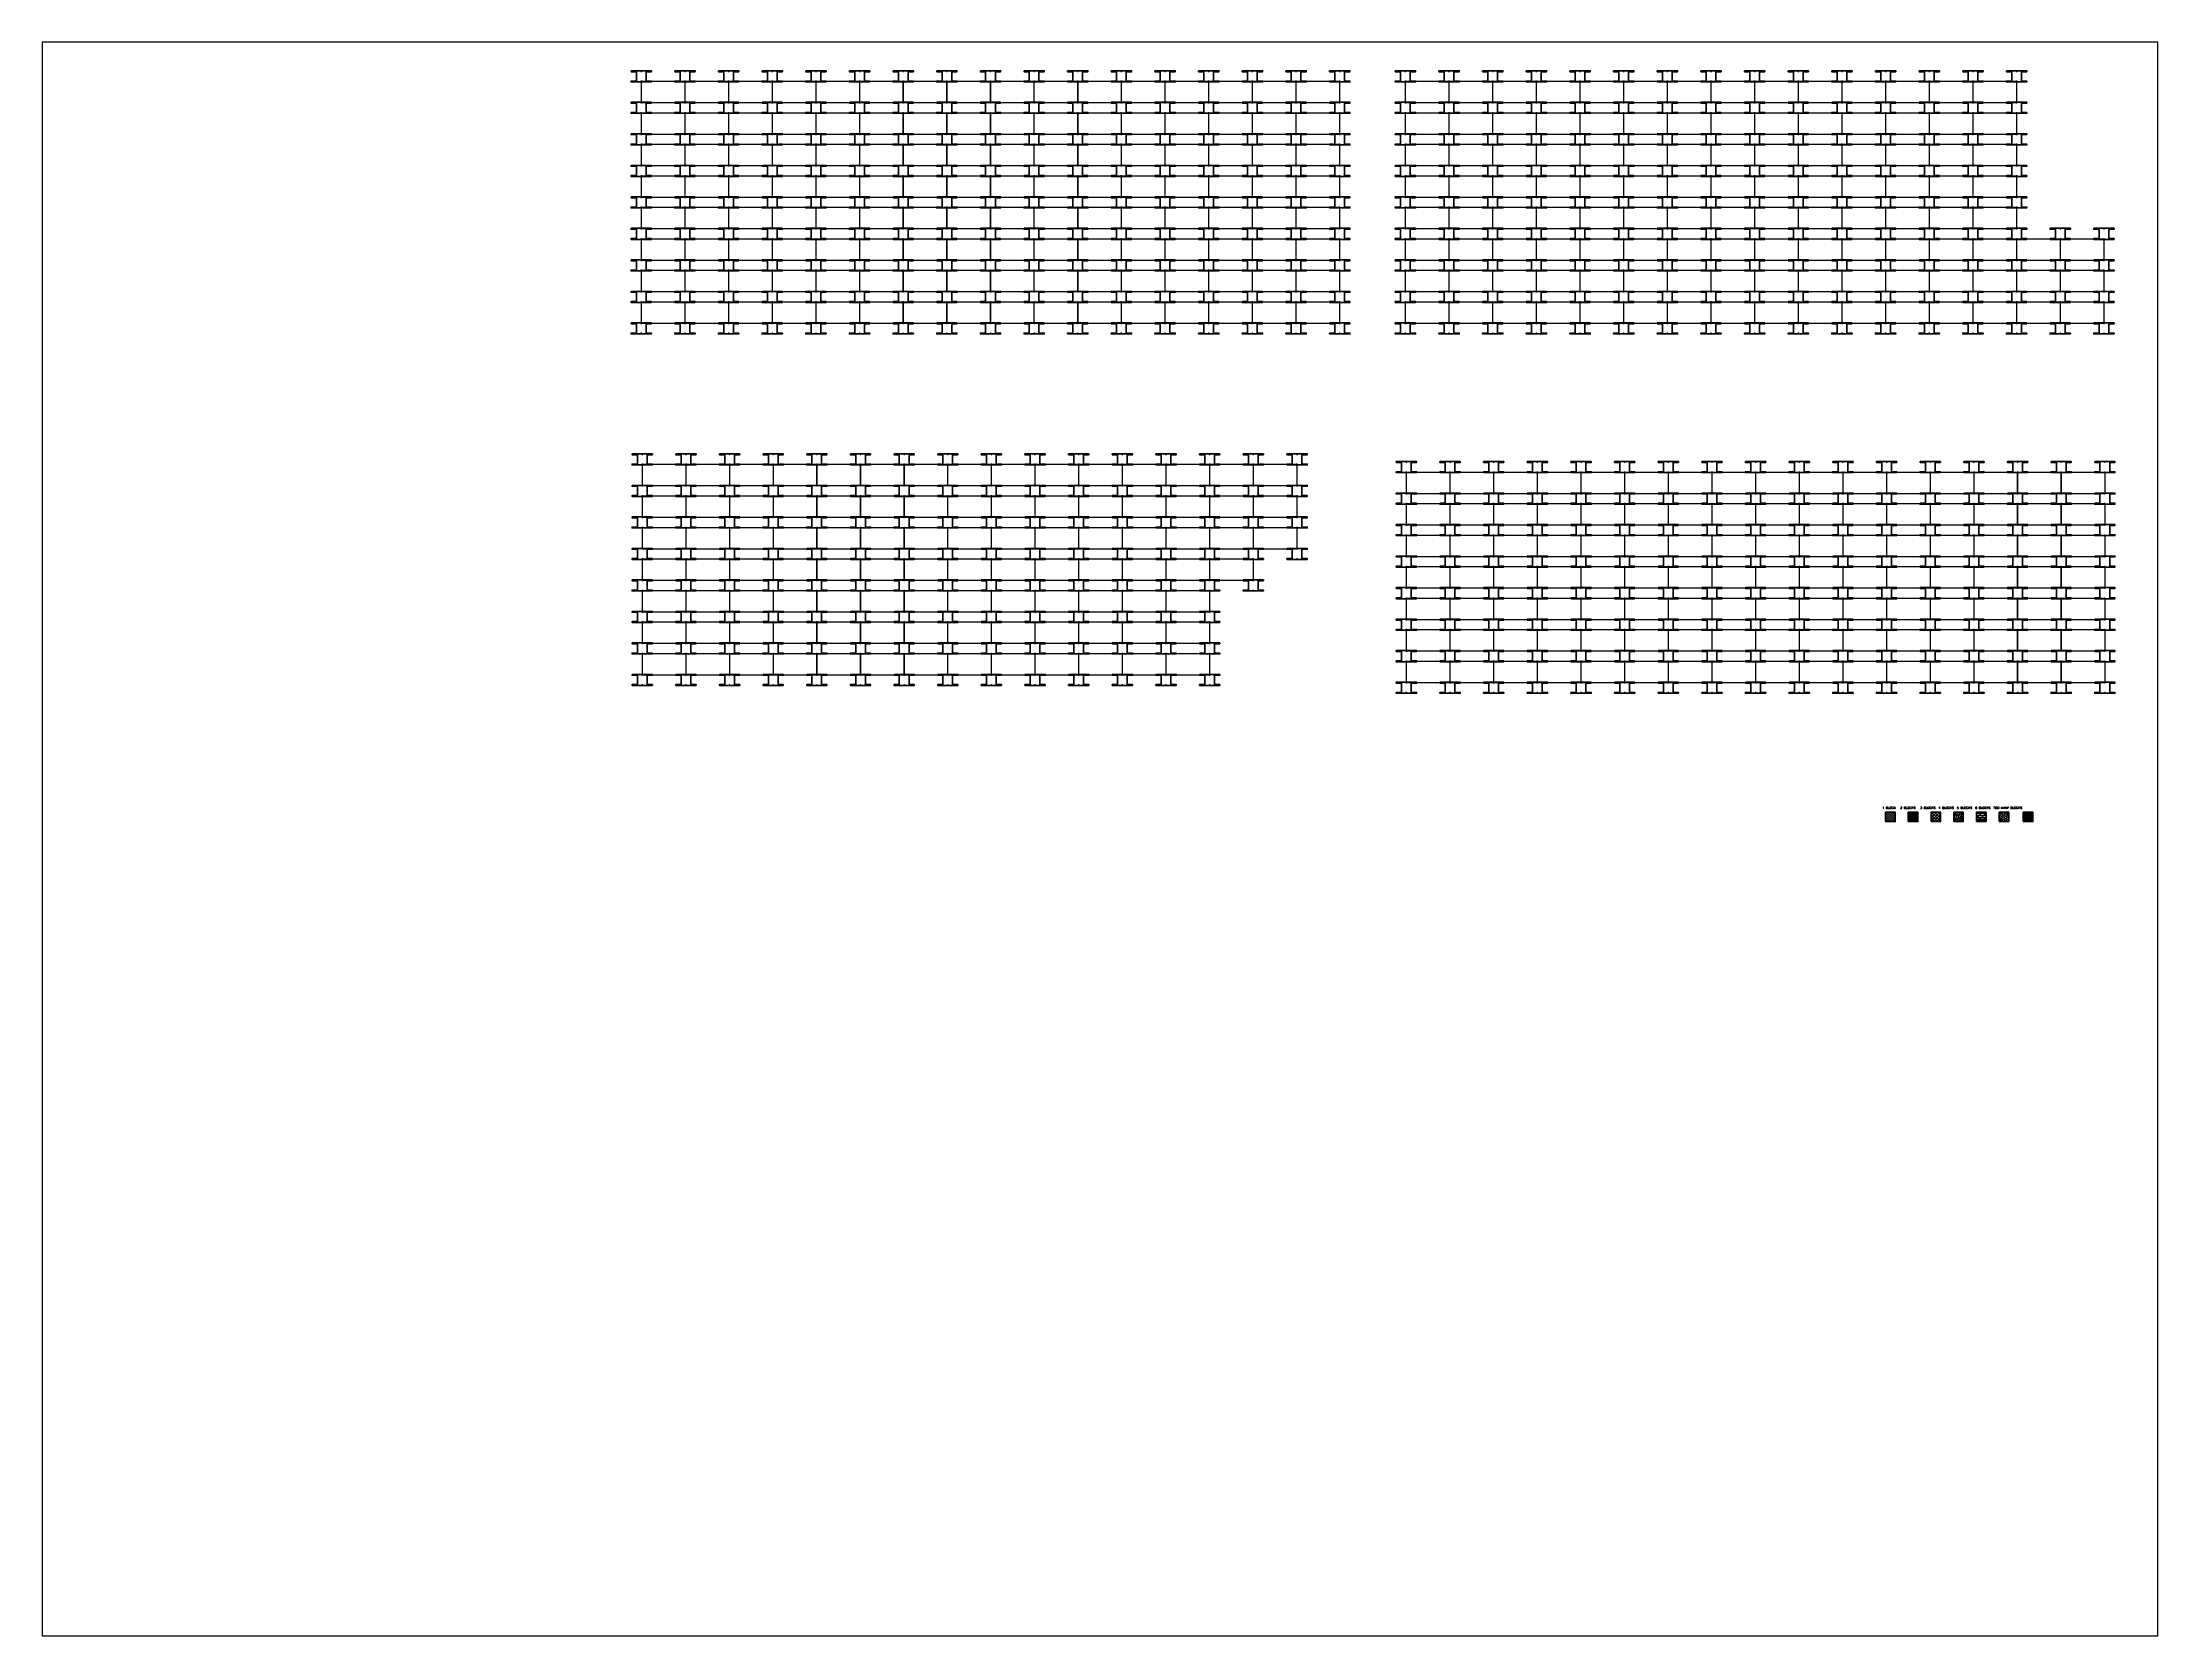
# Model space of a CAD drawing. Header units: inches. Extents: x 6468 to 10224, y 1832 to 4662.
import ezdxf

# ---------------------------------------------------------------- set-up
doc = ezdxf.new("R2010")
doc.units = ezdxf.units.IN
doc.header["$LTSCALE"] = 50
doc.header["$MEASUREMENT"] = 0
for name, color, linetype, lineweight in [('E-PANELS', 140, 'Continuous', 30), ('E2-ECOFEET', 254, 'Continuous', 35), ('E3-ECOFEET', 254, 'Continuous', 35), ('HATCH 1', 5, 'Continuous', 35), ('HATCH 2', 140, 'Continuous', 35), ('HATCH 3', 30, 'Continuous', 35), ('HATCH 4', 200, 'Continuous', 35), ('HATCH 5', 2, 'Continuous', 35), ('HATCH 6', 100, 'Continuous', 35), ('HATCH 7', 20, 'Continuous', 35)]:
    doc.layers.add(name, color=color, linetype=linetype, lineweight=lineweight)
doc.layers.add('EF3 TEXT', color=7, linetype='Continuous', plot=False)
doc.layers.add('IFI PERIMETER', color=221, linetype='FENCE', plot=False)
doc.layers.get('E2-ECOFEET').off()
doc.styles.add('mytext', font='romans.shx')
doc.styles.get("Standard").update_dxf_attribs({"font": 'arial.ttf'})
doc.linetypes.add('FENCE', pattern='A,0.5,-0.1,["X",Standard,S=0.1,R=0,X=-0.035,Y=-0.05],-0.1', length=0.7)

# ---------------------------------------------------------------- blocks, each defined once
blk = doc.blocks.new('EF3_HATCH_7')
at = {"layer": 'HATCH 7'}
h = blk.add_hatch(color=256, dxfattribs=at)
h.dxf.hatch_style = 1
h.paths.add_polyline_path([(-8.5, -8.25), (8.5, -8.25), (8.5, 8.25), (-8.5, 8.25)])
blk.add_lwpolyline([(-8.5, -8.25), (8.5, -8.25), (8.5, 8.25), (-8.5, 8.25)], close=True, dxfattribs=at)
blk = doc.blocks.new('EF3_HATCH_6')
at = {"layer": 'HATCH 6'}
h = blk.add_hatch(dxfattribs=at)
h.set_pattern_fill('AR-HBONE', color=256, scale=0.7)
h.set_pattern_definition([(45, (-119.168, -90.9187), (3e-16, 3.9598), [8.4, -2.8]), (135, (-117.188, -88.9388), (3e-16, 3.9598), [8.4, -2.8])])
h.paths.add_polyline_path([(-8.5, -8.25), (8.5, -8.25), (8.5, 8.25), (-8.5, 8.25)])
blk.add_lwpolyline([(-8.5, -8.25), (8.5, -8.25), (8.5, 8.25), (-8.5, 8.25)], close=True, dxfattribs=at)
blk = doc.blocks.new('EF3_HATCH_5')
at = {"layer": 'HATCH 5'}
h = blk.add_hatch(dxfattribs=at)
h.set_pattern_fill('AR-B816', color=256, scale=0.5)
h.set_pattern_definition([(0, (-119.168, -90.9187), (0, 4), []), (90, (-119.168, -90.9187), (-4, 4), [4, -4])])
h.paths.add_polyline_path([(-8.5, -8.25), (8.5, -8.25), (8.5, 8.25), (-8.5, 8.25)])
blk.add_lwpolyline([(-8.5, -8.25), (8.5, -8.25), (8.5, 8.25), (-8.5, 8.25)], close=True, dxfattribs=at)
blk = doc.blocks.new('*U11')
at = {"layer": 'HATCH 4'}
h = blk.add_hatch(dxfattribs=at)
h.set_pattern_fill('ANSI38', color=256, scale=30, angle=30)
h.set_pattern_definition([(75, (-119.168, -90.9187), (-3.62222, 0.97057), []), (165, (-119.168, -90.9187), (-8.215015, -1.68108), [9.375, -5.625])])
h.paths.add_polyline_path([(-8.5, -8.25), (8.5, -8.25), (8.5, 8.25), (-8.5, 8.25)])
blk.add_lwpolyline([(-8.5, -8.25), (8.5, -8.25), (8.5, 8.25), (-8.5, 8.25)], close=True, dxfattribs=at)
blk = doc.blocks.new('EF3_HATCH_3')
at = {"layer": 'HATCH 3'}
h = blk.add_hatch(dxfattribs=at)
h.set_pattern_fill('ANSI37', color=256, scale=30)
h.set_pattern_definition([(45, (-119.168, -90.9187), (-2.65165, 2.65165), []), (135, (-119.168, -90.9187), (-2.65165, -2.65165), [])])
h.paths.add_polyline_path([(-8.5, -8.25), (8.5, -8.25), (8.5, 8.25), (-8.5, 8.25)])
blk.add_lwpolyline([(-8.5, -8.25), (8.5, -8.25), (8.5, 8.25), (-8.5, 8.25)], close=True, dxfattribs=at)
blk = doc.blocks.new('*U10')
at = {"layer": 'HATCH 2'}
h = blk.add_hatch(dxfattribs=at)
h.set_pattern_fill('ANSI36', color=256, scale=15, angle=90)
h.set_pattern_definition([(135, (-119.168, -90.9187), (-3.64602, 0.994369), [4.6875, -0.9375, 0, -0.9375])])
h.paths.add_polyline_path([(-8.5, -8.25), (8.5, -8.25), (8.5, 8.25), (-8.5, 8.25)])
blk.add_lwpolyline([(-8.5, -8.25), (8.5, -8.25), (8.5, 8.25), (-8.5, 8.25)], close=True, dxfattribs=at)
blk = doc.blocks.new('*U9')
at = {"layer": 'HATCH 1'}
h = blk.add_hatch(dxfattribs=at)
h.set_pattern_fill('ANSI31', color=256, scale=20)
h.set_pattern_definition([(45, (-119.168, -90.9187), (-1.767767, 1.767767), [])])
h.paths.add_polyline_path([(-8.5, -8.25), (8.5, -8.25), (8.5, 8.25), (-8.5, 8.25)])
blk.add_lwpolyline([(-8.5, -8.25), (8.5, -8.25), (8.5, 8.25), (-8.5, 8.25)], close=True, dxfattribs=at)
blk = doc.blocks.new('ET 335W 10DEG')
at = {"layer": 'E-PANELS'}
blk.add_lwpolyline([(0, 0), (77.01, 0), (77.01, -38.48), (0, -38.48)], close=True, dxfattribs=at)
blk = doc.blocks.new('EF3')
at = {"layer": 'E3-ECOFEET', "color": 5}
for points in [[(0, 0), (0, -1.5), (9.4, -1.5), (9.4, -18.1), (0, -18.1), (0, -19.6), (36, -19.6), (36, -18.1), (26.6, -18.1), (26.6, -1.5), (36, -1.5), (36, 0), (0, 0)], [(8.8, -8.1), (8.9, -8.1)]]:
    blk.add_lwpolyline(points, dxfattribs=at)
at = {"layer": 'E3-ECOFEET'}
for points in [[(17.2, -1), (17.8, -1), (17.8, -0.5)], [(17.2, -18.5), (17.8, -18.5), (17.8, -19)], [(18.2, -0.5), (18.2, -1), (18.8, -1)], [(18.2, -19), (18.2, -18.5), (18.8, -18.5)]]:
    blk.add_lwpolyline(points, dxfattribs=at)

msp = doc.modelspace()

# ---------------------------------------------------------------- linework, layer by layer
at = {"layer": 'IFI PERIMETER'}
msp.add_lwpolyline([(10223.8, 4662.5), (6467.6, 4662.5), (6467.6, 1831.9), (10223.8, 1831.9)], close=True, dxfattribs=at)

# ---------------------------------------------------------------- block references
at = {"layer": 'E2-ECOFEET'}
for name, p in [('EF3', (7513.2, 4611.8)), ('ET 335W 10DEG', (7531.5, 4593.3)), ('EF3', (7590.7, 4611.8)), ('ET 335W 10DEG', (7609, 4593.3)), ('EF3', (7668.2, 4611.8)), ('ET 335W 10DEG', (7686.5, 4593.3)), ('EF3', (7745.7, 4611.8)), ('ET 335W 10DEG', (7764, 4593.3)), ('EF3', (7823.3, 4611.8)), ('ET 335W 10DEG', (7841.5, 4593.3)), ('EF3', (7900.8, 4611.8)), ('ET 335W 10DEG', (7919, 4593.3)), ('EF3', (7978.3, 4611.8)), ('ET 335W 10DEG', (7996.5, 4593.3)), ('EF3', (8055.8, 4611.8)), ('ET 335W 10DEG', (8074, 4593.3)), ('EF3', (8133.3, 4611.8)), ('ET 335W 10DEG', (8151.5, 4593.3)), ('EF3', (8210.8, 4611.8)), ('ET 335W 10DEG', (8229.1, 4593.3)), ('EF3', (8288.3, 4611.8)), ('ET 335W 10DEG', (8306.6, 4593.3)), ('EF3', (8365.8, 4611.8)), ('ET 335W 10DEG', (8384.1, 4593.3)), ('EF3', (8443.3, 4611.8)), ('ET 335W 10DEG', (8461.6, 4593.3)), ('EF3', (8520.8, 4611.8)), ('ET 335W 10DEG', (8539.1, 4593.3)), ('EF3', (8598.4, 4611.8)), ('ET 335W 10DEG', (8616.6, 4593.3)), ('EF3', (8675.9, 4611.8)), ('ET 335W 10DEG', (8694.1, 4593.3)), ('EF3', (8753.4, 4611.8)), ('EF3', (8870.1, 4611.8)), ('ET 335W 10DEG', (8888.4, 4593.3)), ('EF3', (8947.6, 4611.8)), ('ET 335W 10DEG', (8965.9, 4593.3)), ('EF3', (9025.2, 4611.8)), ('ET 335W 10DEG', (9043.4, 4593.3)), ('EF3', (9102.7, 4611.8)), ('ET 335W 10DEG', (9120.9, 4593.3)), ('EF3', (9180.2, 4611.8)), ('ET 335W 10DEG', (9198.4, 4593.3)), ('EF3', (9257.7, 4611.8)), ('ET 335W 10DEG', (9275.9, 4593.3)), ('EF3', (9335.2, 4611.8)), ('ET 335W 10DEG', (9353.4, 4593.3)), ('EF3', (9412.7, 4611.8)), ('ET 335W 10DEG', (9431, 4593.3)), ('EF3', (9490.2, 4611.8)), ('ET 335W 10DEG', (9508.5, 4593.3)), ('EF3', (9567.7, 4611.8)), ('ET 335W 10DEG', (9586, 4593.3)), ('EF3', (9645.2, 4611.8)), ('ET 335W 10DEG', (9663.5, 4593.3)), ('EF3', (9722.7, 4611.8)), ('ET 335W 10DEG', (9741, 4593.3)), ('EF3', (9800.3, 4611.8)), ('ET 335W 10DEG', (9818.5, 4593.3)), ('EF3', (9877.8, 4611.8)), ('ET 335W 10DEG', (9896, 4593.3)), ('EF3', (9955.3, 4611.8)), ('EF3', (7513.2, 4555.9)), ('EF3', (7590.7, 4555.9)), ('EF3', (7668.2, 4555.9)), ('EF3', (7745.7, 4555.9)), ('EF3', (7823.3, 4555.9)), ('EF3', (7900.8, 4555.9)), ('EF3', (7978.3, 4555.9)), ('EF3', (8055.8, 4555.9)), ('EF3', (8133.3, 4555.9)), ('EF3', (8210.8, 4555.9)), ('EF3', (8288.3, 4555.9)), ('EF3', (8365.8, 4555.9)), ('EF3', (8443.3, 4555.9)), ('EF3', (8520.8, 4555.9)), ('EF3', (8598.4, 4555.9)), ('EF3', (8675.9, 4555.9)), ('EF3', (8753.4, 4555.9)), ('EF3', (8870.1, 4555.9)), ('EF3', (8947.6, 4555.9)), ('EF3', (9025.2, 4555.9)), ('EF3', (9102.7, 4555.9)), ('EF3', (9180.2, 4555.9)), ('EF3', (9257.7, 4555.9)), ('EF3', (9335.2, 4555.9)), ('EF3', (9412.7, 4555.9)), ('EF3', (9490.2, 4555.9)), ('EF3', (9567.7, 4555.9)), ('EF3', (9645.2, 4555.9)), ('EF3', (9722.7, 4555.9)), ('EF3', (9800.3, 4555.9)), ('EF3', (9877.8, 4555.9)), ('EF3', (9955.3, 4555.9)), ('ET 335W 10DEG', (7531.5, 4537.3)), ('ET 335W 10DEG', (7609, 4537.3)), ('ET 335W 10DEG', (7686.5, 4537.3)), ('ET 335W 10DEG', (7764, 4537.3)), ('ET 335W 10DEG', (7841.5, 4537.3)), ('ET 335W 10DEG', (7919, 4537.3)), ('ET 335W 10DEG', (7996.5, 4537.3)), ('ET 335W 10DEG', (8074, 4537.3)), ('ET 335W 10DEG', (8151.5, 4537.3)), ('ET 335W 10DEG', (8229.1, 4537.3)), ('ET 335W 10DEG', (8306.6, 4537.3)), ('ET 335W 10DEG', (8384.1, 4537.3)), ('ET 335W 10DEG', (8461.6, 4537.3)), ('ET 335W 10DEG', (8539.1, 4537.3)), ('ET 335W 10DEG', (8616.6, 4537.3)), ('ET 335W 10DEG', (8694.1, 4537.3)), ('ET 335W 10DEG', (8888.4, 4537.3)), ('ET 335W 10DEG', (8965.9, 4537.3)), ('ET 335W 10DEG', (9043.4, 4537.3)), ('ET 335W 10DEG', (9120.9, 4537.3)), ('ET 335W 10DEG', (9198.4, 4537.3)), ('ET 335W 10DEG', (9275.9, 4537.3)), ('ET 335W 10DEG', (9353.4, 4537.3)), ('ET 335W 10DEG', (9431, 4537.3)), ('ET 335W 10DEG', (9508.5, 4537.3)), ('ET 335W 10DEG', (9586, 4537.3)), ('ET 335W 10DEG', (9663.5, 4537.3)), ('ET 335W 10DEG', (9741, 4537.3)), ('ET 335W 10DEG', (9818.5, 4537.3)), ('ET 335W 10DEG', (9896, 4537.3)), ('EF3', (7513.2, 4499.9)), ('ET 335W 10DEG', (7531.5, 4481.4)), ('EF3', (7590.7, 4499.9)), ('ET 335W 10DEG', (7609, 4481.4)), ('EF3', (7668.2, 4499.9)), ('ET 335W 10DEG', (7686.5, 4481.4)), ('EF3', (7745.7, 4499.9)), ('ET 335W 10DEG', (7764, 4481.4)), ('EF3', (7823.3, 4499.9)), ('ET 335W 10DEG', (7841.5, 4481.4)), ('EF3', (7900.8, 4499.9)), ('ET 335W 10DEG', (7919, 4481.4)), ('EF3', (7978.3, 4499.9)), ('ET 335W 10DEG', (7996.5, 4481.4)), ('EF3', (8055.8, 4499.9)), ('ET 335W 10DEG', (8074, 4481.4)), ('EF3', (8133.3, 4499.9)), ('ET 335W 10DEG', (8151.5, 4481.4)), ('EF3', (8210.8, 4499.9)), ('ET 335W 10DEG', (8229.1, 4481.4)), ('EF3', (8288.3, 4499.9)), ('ET 335W 10DEG', (8306.6, 4481.4)), ('EF3', (8365.8, 4499.9)), ('ET 335W 10DEG', (8384.1, 4481.4)), ('EF3', (8443.3, 4499.9)), ('ET 335W 10DEG', (8461.6, 4481.4)), ('EF3', (8520.8, 4499.9)), ('ET 335W 10DEG', (8539.1, 4481.4)), ('EF3', (8598.4, 4499.9)), ('ET 335W 10DEG', (8616.6, 4481.4)), ('EF3', (8675.9, 4499.9)), ('ET 335W 10DEG', (8694.1, 4481.4)), ('EF3', (8753.4, 4499.9)), ('EF3', (8870.1, 4499.9)), ('ET 335W 10DEG', (8888.4, 4481.4)), ('EF3', (8947.6, 4499.9)), ('ET 335W 10DEG', (8965.9, 4481.4)), ('EF3', (9025.2, 4499.9)), ('ET 335W 10DEG', (9043.4, 4481.4)), ('EF3', (9102.7, 4499.9)), ('ET 335W 10DEG', (9120.9, 4481.4)), ('EF3', (9180.2, 4499.9)), ('ET 335W 10DEG', (9198.4, 4481.4)), ('EF3', (9257.7, 4499.9)), ('ET 335W 10DEG', (9275.9, 4481.4)), ('EF3', (9335.2, 4499.9)), ('ET 335W 10DEG', (9353.4, 4481.4)), ('EF3', (9412.7, 4499.9)), ('ET 335W 10DEG', (9431, 4481.4)), ('EF3', (9490.2, 4499.9)), ('ET 335W 10DEG', (9508.5, 4481.4)), ('EF3', (9567.7, 4499.9)), ('ET 335W 10DEG', (9586, 4481.4)), ('EF3', (9645.2, 4499.9)), ('ET 335W 10DEG', (9663.5, 4481.4)), ('EF3', (9722.7, 4499.9)), ('ET 335W 10DEG', (9741, 4481.4)), ('EF3', (9800.3, 4499.9)), ('ET 335W 10DEG', (9818.5, 4481.4)), ('EF3', (9877.8, 4499.9)), ('ET 335W 10DEG', (9896, 4481.4)), ('EF3', (9955.3, 4499.9)), ('EF3', (7513.2, 4443.9)), ('EF3', (7590.7, 4443.9)), ('EF3', (7668.2, 4443.9)), ('EF3', (7745.7, 4443.9)), ('EF3', (7823.3, 4443.9)), ('EF3', (7900.8, 4443.9)), ('EF3', (7978.3, 4443.9)), ('EF3', (8055.8, 4443.9)), ('EF3', (8133.3, 4443.9)), ('EF3', (8210.8, 4443.9)), ('EF3', (8288.3, 4443.9)), ('EF3', (8365.8, 4443.9)), ('EF3', (8443.3, 4443.9)), ('EF3', (8520.8, 4443.9)), ('EF3', (8598.4, 4443.9)), ('EF3', (8675.9, 4443.9)), ('EF3', (8753.4, 4443.9)), ('EF3', (8870.1, 4443.9)), ('EF3', (8947.6, 4443.9)), ('EF3', (9025.2, 4443.9)), ('EF3', (9102.7, 4443.9)), ('EF3', (9180.2, 4443.9)), ('EF3', (9257.7, 4443.9)), ('EF3', (9335.2, 4443.9)), ('EF3', (9412.7, 4443.9)), ('EF3', (9490.2, 4443.9)), ('EF3', (9567.7, 4443.9)), ('EF3', (9645.2, 4443.9)), ('EF3', (9722.7, 4443.9)), ('EF3', (9800.3, 4443.9)), ('EF3', (9877.8, 4443.9)), ('EF3', (9955.3, 4443.9)), ('ET 335W 10DEG', (7531.5, 4425.4)), ('ET 335W 10DEG', (7609, 4425.4)), ('ET 335W 10DEG', (7686.5, 4425.4)), ('ET 335W 10DEG', (7764, 4425.4)), ('ET 335W 10DEG', (7841.5, 4425.4)), ('ET 335W 10DEG', (7919, 4425.4)), ('ET 335W 10DEG', (7996.5, 4425.4)), ('ET 335W 10DEG', (8074, 4425.4)), ('ET 335W 10DEG', (8151.5, 4425.4)), ('ET 335W 10DEG', (8229.1, 4425.4)), ('ET 335W 10DEG', (8306.6, 4425.4)), ('ET 335W 10DEG', (8384.1, 4425.4)), ('ET 335W 10DEG', (8461.6, 4425.4)), ('ET 335W 10DEG', (8539.1, 4425.4)), ('ET 335W 10DEG', (8616.6, 4425.4)), ('ET 335W 10DEG', (8694.1, 4425.4)), ('ET 335W 10DEG', (8888.4, 4425.4)), ('ET 335W 10DEG', (8965.9, 4425.4)), ('ET 335W 10DEG', (9043.4, 4425.4)), ('ET 335W 10DEG', (9120.9, 4425.4)), ('ET 335W 10DEG', (9198.4, 4425.4)), ('ET 335W 10DEG', (9275.9, 4425.4)), ('ET 335W 10DEG', (9353.4, 4425.4)), ('ET 335W 10DEG', (9431, 4425.4)), ('ET 335W 10DEG', (9508.5, 4425.4)), ('ET 335W 10DEG', (9586, 4425.4)), ('ET 335W 10DEG', (9663.5, 4425.4)), ('ET 335W 10DEG', (9741, 4425.4)), ('ET 335W 10DEG', (9818.5, 4425.4)), ('ET 335W 10DEG', (9896, 4425.4)), ('EF3', (7513.2, 4387.9)), ('ET 335W 10DEG', (7531.5, 4369.4)), ('EF3', (7590.7, 4387.9)), ('ET 335W 10DEG', (7609, 4369.4)), ('EF3', (7668.2, 4387.9)), ('ET 335W 10DEG', (7686.5, 4369.4)), ('EF3', (7745.7, 4387.9)), ('ET 335W 10DEG', (7764, 4369.4)), ('EF3', (7823.3, 4387.9)), ('ET 335W 10DEG', (7841.5, 4369.4)), ('EF3', (7900.8, 4387.9)), ('ET 335W 10DEG', (7919, 4369.4)), ('EF3', (7978.3, 4387.9)), ('ET 335W 10DEG', (7996.5, 4369.4)), ('EF3', (8055.8, 4387.9)), ('ET 335W 10DEG', (8074, 4369.4)), ('EF3', (8133.3, 4387.9)), ('ET 335W 10DEG', (8151.5, 4369.4)), ('EF3', (8210.8, 4387.9)), ('ET 335W 10DEG', (8229.1, 4369.4)), ('EF3', (8288.3, 4387.9)), ('ET 335W 10DEG', (8306.6, 4369.4)), ('EF3', (8365.8, 4387.9)), ('ET 335W 10DEG', (8384.1, 4369.4)), ('EF3', (8443.3, 4387.9)), ('ET 335W 10DEG', (8461.6, 4369.4)), ('EF3', (8520.8, 4387.9)), ('ET 335W 10DEG', (8539.1, 4369.4)), ('EF3', (8598.4, 4387.9)), ('ET 335W 10DEG', (8616.6, 4369.4)), ('EF3', (8675.9, 4387.9)), ('ET 335W 10DEG', (8694.1, 4369.4)), ('EF3', (8753.4, 4387.9)), ('EF3', (8870.1, 4387.9)), ('ET 335W 10DEG', (8888.4, 4369.4)), ('EF3', (8947.6, 4387.9)), ('ET 335W 10DEG', (8965.9, 4369.4)), ('EF3', (9025.2, 4387.9)), ('ET 335W 10DEG', (9043.4, 4369.4)), ('EF3', (9102.7, 4387.9)), ('ET 335W 10DEG', (9120.9, 4369.4)), ('EF3', (9180.2, 4387.9)), ('ET 335W 10DEG', (9198.4, 4369.4)), ('EF3', (9257.7, 4387.9)), ('ET 335W 10DEG', (9275.9, 4369.4)), ('EF3', (9335.2, 4387.9)), ('ET 335W 10DEG', (9353.4, 4369.4)), ('EF3', (9412.7, 4387.9)), ('ET 335W 10DEG', (9431, 4369.4)), ('EF3', (9490.2, 4387.9)), ('ET 335W 10DEG', (9508.5, 4369.4)), ('EF3', (9567.7, 4387.9)), ('ET 335W 10DEG', (9586, 4369.4)), ('EF3', (9645.2, 4387.9)), ('ET 335W 10DEG', (9663.5, 4369.4)), ('EF3', (9722.7, 4387.9)), ('ET 335W 10DEG', (9741, 4369.4)), ('EF3', (9800.3, 4387.9)), ('ET 335W 10DEG', (9818.5, 4369.4)), ('EF3', (9877.8, 4387.9)), ('ET 335W 10DEG', (9896, 4369.4)), ('EF3', (9955.3, 4387.9)), ('EF3', (7513.2, 4332)), ('EF3', (7590.7, 4332)), ('EF3', (7668.2, 4332)), ('EF3', (7745.7, 4332)), ('EF3', (7823.3, 4332)), ('EF3', (7900.8, 4332)), ('EF3', (7978.3, 4332)), ('EF3', (8055.8, 4332)), ('EF3', (8133.3, 4332)), ('EF3', (8210.8, 4332)), ('EF3', (8288.3, 4332)), ('EF3', (8365.8, 4332)), ('EF3', (8443.3, 4332)), ('EF3', (8520.8, 4332)), ('EF3', (8598.4, 4332)), ('EF3', (8675.9, 4332)), ('EF3', (8753.4, 4332)), ('EF3', (8870.1, 4332)), ('EF3', (8947.6, 4332)), ('EF3', (9025.2, 4332)), ('EF3', (9102.7, 4332)), ('EF3', (9180.2, 4332)), ('EF3', (9257.7, 4332)), ('EF3', (9335.2, 4332)), ('EF3', (9412.7, 4332)), ('EF3', (9490.2, 4332)), ('EF3', (9567.7, 4332)), ('EF3', (9645.2, 4332)), ('EF3', (9722.7, 4332)), ('EF3', (9800.3, 4332)), ('EF3', (9877.8, 4332)), ('EF3', (9955.3, 4332)), ('EF3', (10032.8, 4332)), ('EF3', (10110.3, 4332)), ('ET 335W 10DEG', (7531.5, 4313.4)), ('ET 335W 10DEG', (7609, 4313.4)), ('ET 335W 10DEG', (7686.5, 4313.4)), ('ET 335W 10DEG', (7764, 4313.4)), ('ET 335W 10DEG', (7841.5, 4313.4)), ('ET 335W 10DEG', (7919, 4313.4)), ('ET 335W 10DEG', (7996.5, 4313.4)), ('ET 335W 10DEG', (8074, 4313.4)), ('ET 335W 10DEG', (8151.5, 4313.4)), ('ET 335W 10DEG', (8229.1, 4313.4)), ('ET 335W 10DEG', (8306.6, 4313.4)), ('ET 335W 10DEG', (8384.1, 4313.4)), ('ET 335W 10DEG', (8461.6, 4313.4)), ('ET 335W 10DEG', (8539.1, 4313.4)), ('ET 335W 10DEG', (8616.6, 4313.4)), ('ET 335W 10DEG', (8694.1, 4313.4)), ('ET 335W 10DEG', (8888.4, 4313.4)), ('ET 335W 10DEG', (8965.9, 4313.4)), ('ET 335W 10DEG', (9043.4, 4313.4)), ('ET 335W 10DEG', (9120.9, 4313.4)), ('ET 335W 10DEG', (9198.4, 4313.4)), ('ET 335W 10DEG', (9275.9, 4313.4)), ('ET 335W 10DEG', (9353.4, 4313.4)), ('ET 335W 10DEG', (9431, 4313.4)), ('ET 335W 10DEG', (9508.5, 4313.4)), ('ET 335W 10DEG', (9586, 4313.4)), ('ET 335W 10DEG', (9663.5, 4313.4)), ('ET 335W 10DEG', (9741, 4313.4)), ('ET 335W 10DEG', (9818.5, 4313.4)), ('ET 335W 10DEG', (9896, 4313.4)), ('ET 335W 10DEG', (9973.5, 4313.4)), ('ET 335W 10DEG', (10051, 4313.4)), ('EF3', (7513.2, 4276)), ('ET 335W 10DEG', (7531.5, 4257.5)), ('EF3', (7590.7, 4276)), ('ET 335W 10DEG', (7609, 4257.5)), ('EF3', (7668.2, 4276)), ('ET 335W 10DEG', (7686.5, 4257.5)), ('EF3', (7745.7, 4276)), ('ET 335W 10DEG', (7764, 4257.5)), ('EF3', (7823.3, 4276)), ('ET 335W 10DEG', (7841.5, 4257.5)), ('EF3', (7900.8, 4276)), ('ET 335W 10DEG', (7919, 4257.5)), ('EF3', (7978.3, 4276)), ('ET 335W 10DEG', (7996.5, 4257.5)), ('EF3', (8055.8, 4276)), ('ET 335W 10DEG', (8074, 4257.5)), ('EF3', (8133.3, 4276)), ('ET 335W 10DEG', (8151.5, 4257.5)), ('EF3', (8210.8, 4276)), ('ET 335W 10DEG', (8229.1, 4257.5)), ('EF3', (8288.3, 4276)), ('ET 335W 10DEG', (8306.6, 4257.5)), ('EF3', (8365.8, 4276)), ('ET 335W 10DEG', (8384.1, 4257.5)), ('EF3', (8443.3, 4276)), ('ET 335W 10DEG', (8461.6, 4257.5)), ('EF3', (8520.8, 4276)), ('ET 335W 10DEG', (8539.1, 4257.5)), ('EF3', (8598.4, 4276)), ('ET 335W 10DEG', (8616.6, 4257.5)), ('EF3', (8675.9, 4276)), ('ET 335W 10DEG', (8694.1, 4257.5)), ('EF3', (8753.4, 4276)), ('EF3', (8870.1, 4276)), ('ET 335W 10DEG', (8888.4, 4257.5)), ('EF3', (8947.6, 4276)), ('ET 335W 10DEG', (8965.9, 4257.5)), ('EF3', (9025.2, 4276)), ('ET 335W 10DEG', (9043.4, 4257.5)), ('EF3', (9102.7, 4276)), ('ET 335W 10DEG', (9120.9, 4257.5)), ('EF3', (9180.2, 4276)), ('ET 335W 10DEG', (9198.4, 4257.5)), ('EF3', (9257.7, 4276)), ('ET 335W 10DEG', (9275.9, 4257.5)), ('EF3', (9335.2, 4276)), ('ET 335W 10DEG', (9353.4, 4257.5)), ('EF3', (9412.7, 4276)), ('ET 335W 10DEG', (9431, 4257.5)), ('EF3', (9490.2, 4276)), ('ET 335W 10DEG', (9508.5, 4257.5)), ('EF3', (9567.7, 4276)), ('ET 335W 10DEG', (9586, 4257.5)), ('EF3', (9645.2, 4276)), ('ET 335W 10DEG', (9663.5, 4257.5)), ('EF3', (9722.7, 4276)), ('ET 335W 10DEG', (9741, 4257.5)), ('EF3', (9800.3, 4276)), ('ET 335W 10DEG', (9818.5, 4257.5)), ('EF3', (9877.8, 4276)), ('ET 335W 10DEG', (9896, 4257.5)), ('EF3', (9955.3, 4276)), ('ET 335W 10DEG', (9973.5, 4257.5)), ('EF3', (10032.8, 4276)), ('ET 335W 10DEG', (10051, 4257.5)), ('EF3', (10110.3, 4276)), ('EF3', (7513.2, 4220)), ('EF3', (7590.7, 4220)), ('EF3', (7668.2, 4220)), ('EF3', (7745.7, 4220)), ('EF3', (7823.3, 4220)), ('EF3', (7900.8, 4220)), ('EF3', (7978.3, 4220)), ('EF3', (8055.8, 4220)), ('EF3', (8133.3, 4220)), ('EF3', (8210.8, 4220)), ('EF3', (8288.3, 4220)), ('EF3', (8365.8, 4220)), ('EF3', (8443.3, 4220)), ('EF3', (8520.8, 4220)), ('EF3', (8598.4, 4220)), ('EF3', (8675.9, 4220)), ('EF3', (8753.4, 4220)), ('EF3', (8870.1, 4220)), ('EF3', (8947.6, 4220)), ('EF3', (9025.2, 4220)), ('EF3', (9102.7, 4220)), ('EF3', (9180.2, 4220)), ('EF3', (9257.7, 4220)), ('EF3', (9335.2, 4220)), ('EF3', (9412.7, 4220)), ('EF3', (9490.2, 4220)), ('EF3', (9567.7, 4220)), ('EF3', (9645.2, 4220)), ('EF3', (9722.7, 4220)), ('EF3', (9800.3, 4220)), ('EF3', (9877.8, 4220)), ('EF3', (9955.3, 4220)), ('EF3', (10032.8, 4220)), ('EF3', (10110.3, 4220)), ('ET 335W 10DEG', (7531.5, 4201.5)), ('ET 335W 10DEG', (7609, 4201.5)), ('ET 335W 10DEG', (7686.5, 4201.5)), ('ET 335W 10DEG', (7764, 4201.5)), ('ET 335W 10DEG', (7841.5, 4201.5)), ('ET 335W 10DEG', (7919, 4201.5)), ('ET 335W 10DEG', (7996.5, 4201.5)), ('ET 335W 10DEG', (8074, 4201.5)), ('ET 335W 10DEG', (8151.5, 4201.5)), ('ET 335W 10DEG', (8229.1, 4201.5)), ('ET 335W 10DEG', (8306.6, 4201.5)), ('ET 335W 10DEG', (8384.1, 4201.5)), ('ET 335W 10DEG', (8461.6, 4201.5)), ('ET 335W 10DEG', (8539.1, 4201.5)), ('ET 335W 10DEG', (8616.6, 4201.5)), ('ET 335W 10DEG', (8694.1, 4201.5)), ('ET 335W 10DEG', (8888.4, 4201.5)), ('ET 335W 10DEG', (8965.9, 4201.5)), ('ET 335W 10DEG', (9043.4, 4201.5)), ('ET 335W 10DEG', (9120.9, 4201.5)), ('ET 335W 10DEG', (9198.4, 4201.5)), ('ET 335W 10DEG', (9275.9, 4201.5)), ('ET 335W 10DEG', (9353.4, 4201.5)), ('ET 335W 10DEG', (9431, 4201.5)), ('ET 335W 10DEG', (9508.5, 4201.5)), ('ET 335W 10DEG', (9586, 4201.5)), ('ET 335W 10DEG', (9663.5, 4201.5)), ('ET 335W 10DEG', (9741, 4201.5)), ('ET 335W 10DEG', (9818.5, 4201.5)), ('ET 335W 10DEG', (9896, 4201.5)), ('ET 335W 10DEG', (9973.5, 4201.5)), ('ET 335W 10DEG', (10051, 4201.5)), ('EF3', (7513.2, 4164)), ('EF3', (7590.7, 4164)), ('EF3', (7668.2, 4164)), ('EF3', (7745.7, 4164)), ('EF3', (7823.3, 4164)), ('EF3', (7900.8, 4164)), ('EF3', (7978.3, 4164)), ('EF3', (8055.8, 4164)), ('EF3', (8133.3, 4164)), ('EF3', (8210.8, 4164)), ('EF3', (8288.3, 4164)), ('EF3', (8365.8, 4164)), ('EF3', (8443.3, 4164)), ('EF3', (8520.8, 4164)), ('EF3', (8598.4, 4164)), ('EF3', (8675.9, 4164)), ('EF3', (8753.4, 4164)), ('EF3', (8870.1, 4164)), ('EF3', (8947.6, 4164)), ('EF3', (9025.2, 4164)), ('EF3', (9102.7, 4164)), ('EF3', (9180.2, 4164)), ('EF3', (9257.7, 4164)), ('EF3', (9335.2, 4164)), ('EF3', (9412.7, 4164)), ('EF3', (9490.2, 4164)), ('EF3', (9567.7, 4164)), ('EF3', (9645.2, 4164)), ('EF3', (9722.7, 4164)), ('EF3', (9800.3, 4164)), ('EF3', (9877.8, 4164)), ('EF3', (9955.3, 4164)), ('EF3', (10032.8, 4164)), ('EF3', (10110.3, 4164)), ('EF3', (7514.9, 3931.3)), ('ET 335W 10DEG', (7533.2, 3912.8)), ('EF3', (7592.4, 3931.3)), ('ET 335W 10DEG', (7610.7, 3912.8)), ('EF3', (7669.9, 3931.3)), ('ET 335W 10DEG', (7688.2, 3912.8)), ('EF3', (7747.4, 3931.3)), ('ET 335W 10DEG', (7765.7, 3912.8)), ('EF3', (7824.9, 3931.3)), ('ET 335W 10DEG', (7843.2, 3912.8)), ('EF3', (7902.5, 3931.3)), ('ET 335W 10DEG', (7920.7, 3912.8)), ('EF3', (7980, 3931.3)), ('ET 335W 10DEG', (7998.2, 3912.8)), ('EF3', (8057.5, 3931.3)), ('ET 335W 10DEG', (8075.7, 3912.8)), ('EF3', (8135, 3931.3)), ('ET 335W 10DEG', (8153.2, 3912.8)), ('EF3', (8212.5, 3931.3)), ('ET 335W 10DEG', (8230.7, 3912.8)), ('EF3', (8290, 3931.3)), ('ET 335W 10DEG', (8308.3, 3912.8)), ('EF3', (8367.5, 3931.3)), ('ET 335W 10DEG', (8385.8, 3912.8)), ('EF3', (8445, 3931.3)), ('ET 335W 10DEG', (8463.3, 3912.8)), ('EF3', (8522.5, 3931.3)), ('ET 335W 10DEG', (8540.8, 3912.8)), ('EF3', (8600, 3931.3)), ('ET 335W 10DEG', (8618.3, 3912.8)), ('EF3', (8677.6, 3931.3)), ('EF3', (8871.8, 3917.6)), ('EF3', (8949.3, 3917.6)), ('EF3', (9026.8, 3917.6)), ('EF3', (9104.4, 3917.6)), ('EF3', (9181.9, 3917.6)), ('EF3', (9259.4, 3917.6)), ('EF3', (9336.9, 3917.6)), ('EF3', (9414.4, 3917.6)), ('EF3', (9491.9, 3917.6)), ('EF3', (9569.4, 3917.6)), ('EF3', (9646.9, 3917.6)), ('EF3', (9724.4, 3917.6)), ('EF3', (9801.9, 3917.6)), ('EF3', (9879.5, 3917.6)), ('EF3', (9957, 3917.6)), ('EF3', (10034.5, 3917.6)), ('EF3', (10112, 3917.6)), ('EF3', (7514.9, 3875.3)), ('EF3', (7592.4, 3875.3)), ('EF3', (7669.9, 3875.3)), ('EF3', (7747.4, 3875.3)), ('EF3', (7824.9, 3875.3)), ('EF3', (7902.5, 3875.3)), ('EF3', (7980, 3875.3)), ('EF3', (8057.5, 3875.3)), ('EF3', (8135, 3875.3)), ('EF3', (8212.5, 3875.3)), ('EF3', (8290, 3875.3)), ('EF3', (8367.5, 3875.3)), ('EF3', (8445, 3875.3)), ('EF3', (8522.5, 3875.3)), ('EF3', (8600, 3875.3)), ('EF3', (8677.6, 3875.3)), ('ET 335W 10DEG', (8890.1, 3899.1)), ('ET 335W 10DEG', (8967.6, 3899.1)), ('ET 335W 10DEG', (9045.1, 3899.1)), ('ET 335W 10DEG', (9122.6, 3899.1)), ('ET 335W 10DEG', (9200.1, 3899.1)), ('ET 335W 10DEG', (9277.6, 3899.1)), ('ET 335W 10DEG', (9355.1, 3899.1)), ('ET 335W 10DEG', (9432.6, 3899.1)), ('ET 335W 10DEG', (9510.2, 3899.1)), ('ET 335W 10DEG', (9587.7, 3899.1)), ('ET 335W 10DEG', (9665.2, 3899.1)), ('ET 335W 10DEG', (9742.7, 3899.1)), ('ET 335W 10DEG', (9820.2, 3899.1)), ('ET 335W 10DEG', (9897.7, 3899.1)), ('ET 335W 10DEG', (9975.2, 3899.1)), ('ET 335W 10DEG', (10052.7, 3899.1)), ('ET 335W 10DEG', (7533.2, 3856.8)), ('ET 335W 10DEG', (7610.7, 3856.8)), ('ET 335W 10DEG', (7688.2, 3856.8)), ('ET 335W 10DEG', (7765.7, 3856.8)), ('ET 335W 10DEG', (7843.2, 3856.8)), ('ET 335W 10DEG', (7920.7, 3856.8)), ('ET 335W 10DEG', (7998.2, 3856.8)), ('ET 335W 10DEG', (8075.7, 3856.8)), ('ET 335W 10DEG', (8153.2, 3856.8)), ('ET 335W 10DEG', (8230.7, 3856.8)), ('ET 335W 10DEG', (8308.3, 3856.8)), ('ET 335W 10DEG', (8385.8, 3856.8)), ('ET 335W 10DEG', (8463.3, 3856.8)), ('ET 335W 10DEG', (8540.8, 3856.8)), ('ET 335W 10DEG', (8618.3, 3856.8)), ('EF3', (8871.8, 3861.6)), ('ET 335W 10DEG', (8890.1, 3843.1)), ('EF3', (8949.3, 3861.6)), ('ET 335W 10DEG', (8967.6, 3843.1)), ('EF3', (9026.8, 3861.6)), ('ET 335W 10DEG', (9045.1, 3843.1)), ('EF3', (9104.4, 3861.6)), ('ET 335W 10DEG', (9122.6, 3843.1)), ('EF3', (9181.9, 3861.6)), ('ET 335W 10DEG', (9200.1, 3843.1)), ('EF3', (9259.4, 3861.6)), ('ET 335W 10DEG', (9277.6, 3843.1)), ('EF3', (9336.9, 3861.6)), ('ET 335W 10DEG', (9355.1, 3843.1)), ('EF3', (9414.4, 3861.6)), ('ET 335W 10DEG', (9432.6, 3843.1)), ('EF3', (9491.9, 3861.6)), ('ET 335W 10DEG', (9510.2, 3843.1)), ('EF3', (9569.4, 3861.6)), ('ET 335W 10DEG', (9587.7, 3843.1)), ('EF3', (9646.9, 3861.6)), ('ET 335W 10DEG', (9665.2, 3843.1)), ('EF3', (9724.4, 3861.6)), ('ET 335W 10DEG', (9742.7, 3843.1)), ('EF3', (9801.9, 3861.6)), ('ET 335W 10DEG', (9820.2, 3843.1)), ('EF3', (9879.5, 3861.6)), ('ET 335W 10DEG', (9897.7, 3843.1)), ('EF3', (9957, 3861.6)), ('ET 335W 10DEG', (9975.2, 3843.1)), ('EF3', (10034.5, 3861.6)), ('ET 335W 10DEG', (10052.7, 3843.1)), ('EF3', (10112, 3861.6)), ('EF3', (7514.9, 3819.3)), ('ET 335W 10DEG', (7533.2, 3800.8)), ('EF3', (7592.4, 3819.3)), ('ET 335W 10DEG', (7610.7, 3800.8)), ('EF3', (7669.9, 3819.3)), ('ET 335W 10DEG', (7688.2, 3800.8)), ('EF3', (7747.4, 3819.3)), ('ET 335W 10DEG', (7765.7, 3800.8)), ('EF3', (7824.9, 3819.3)), ('ET 335W 10DEG', (7843.2, 3800.8)), ('EF3', (7902.5, 3819.3)), ('ET 335W 10DEG', (7920.7, 3800.8)), ('EF3', (7980, 3819.3)), ('ET 335W 10DEG', (7998.2, 3800.8)), ('EF3', (8057.5, 3819.3)), ('ET 335W 10DEG', (8075.7, 3800.8)), ('EF3', (8135, 3819.3)), ('ET 335W 10DEG', (8153.2, 3800.8)), ('EF3', (8212.5, 3819.3)), ('ET 335W 10DEG', (8230.7, 3800.8)), ('EF3', (8290, 3819.3)), ('ET 335W 10DEG', (8308.3, 3800.8)), ('EF3', (8367.5, 3819.3)), ('ET 335W 10DEG', (8385.8, 3800.8)), ('EF3', (8445, 3819.3)), ('ET 335W 10DEG', (8463.3, 3800.8)), ('EF3', (8522.5, 3819.3)), ('ET 335W 10DEG', (8540.8, 3800.8)), ('EF3', (8600, 3819.3)), ('ET 335W 10DEG', (8618.3, 3800.8)), ('EF3', (8677.6, 3819.3)), ('EF3', (8871.8, 3805.7)), ('EF3', (8949.3, 3805.7)), ('EF3', (9026.8, 3805.7)), ('EF3', (9104.4, 3805.7)), ('EF3', (9181.9, 3805.7)), ('EF3', (9259.4, 3805.7)), ('EF3', (9336.9, 3805.7)), ('EF3', (9414.4, 3805.7)), ('EF3', (9491.9, 3805.7)), ('EF3', (9569.4, 3805.7)), ('EF3', (9646.9, 3805.7)), ('EF3', (9724.4, 3805.7)), ('EF3', (9801.9, 3805.7)), ('EF3', (9879.5, 3805.7)), ('EF3', (9957, 3805.7)), ('EF3', (10034.5, 3805.7)), ('EF3', (10112, 3805.7)), ('EF3', (7514.9, 3763.4)), ('EF3', (7592.4, 3763.4)), ('EF3', (7669.9, 3763.4)), ('EF3', (7747.4, 3763.4)), ('EF3', (7824.9, 3763.4)), ('EF3', (7902.5, 3763.4)), ('EF3', (7980, 3763.4)), ('EF3', (8057.5, 3763.4)), ('EF3', (8135, 3763.4)), ('EF3', (8212.5, 3763.4)), ('EF3', (8290, 3763.4)), ('EF3', (8367.5, 3763.4)), ('EF3', (8445, 3763.4)), ('EF3', (8522.5, 3763.4)), ('EF3', (8600, 3763.4)), ('EF3', (8677.6, 3763.4)), ('ET 335W 10DEG', (8890.1, 3787.1)), ('ET 335W 10DEG', (8967.6, 3787.1)), ('ET 335W 10DEG', (9045.1, 3787.1)), ('ET 335W 10DEG', (9122.6, 3787.1)), ('ET 335W 10DEG', (9200.1, 3787.1)), ('ET 335W 10DEG', (9277.6, 3787.1)), ('ET 335W 10DEG', (9355.1, 3787.1)), ('ET 335W 10DEG', (9432.6, 3787.1)), ('ET 335W 10DEG', (9510.2, 3787.1)), ('ET 335W 10DEG', (9587.7, 3787.1)), ('ET 335W 10DEG', (9665.2, 3787.1)), ('ET 335W 10DEG', (9742.7, 3787.1)), ('ET 335W 10DEG', (9820.2, 3787.1)), ('ET 335W 10DEG', (9897.7, 3787.1)), ('ET 335W 10DEG', (9975.2, 3787.1)), ('ET 335W 10DEG', (10052.7, 3787.1)), ('ET 335W 10DEG', (7533.2, 3744.8)), ('ET 335W 10DEG', (7610.7, 3744.8)), ('ET 335W 10DEG', (7688.2, 3744.8)), ('ET 335W 10DEG', (7765.7, 3744.8)), ('ET 335W 10DEG', (7843.2, 3744.8)), ('ET 335W 10DEG', (7920.7, 3744.8)), ('ET 335W 10DEG', (7998.2, 3744.8)), ('ET 335W 10DEG', (8075.7, 3744.8)), ('ET 335W 10DEG', (8153.2, 3744.8)), ('ET 335W 10DEG', (8230.7, 3744.8)), ('ET 335W 10DEG', (8308.3, 3744.8)), ('ET 335W 10DEG', (8385.8, 3744.8)), ('ET 335W 10DEG', (8463.3, 3744.8)), ('ET 335W 10DEG', (8540.8, 3744.8)), ('EF3', (8871.8, 3749.7)), ('ET 335W 10DEG', (8890.1, 3731.2)), ('EF3', (8949.3, 3749.7)), ('ET 335W 10DEG', (8967.6, 3731.2)), ('EF3', (9026.8, 3749.7)), ('ET 335W 10DEG', (9045.1, 3731.2)), ('EF3', (9104.4, 3749.7)), ('ET 335W 10DEG', (9122.6, 3731.2)), ('EF3', (9181.9, 3749.7)), ('ET 335W 10DEG', (9200.1, 3731.2)), ('EF3', (9259.4, 3749.7)), ('ET 335W 10DEG', (9277.6, 3731.2)), ('EF3', (9336.9, 3749.7)), ('ET 335W 10DEG', (9355.1, 3731.2)), ('EF3', (9414.4, 3749.7)), ('ET 335W 10DEG', (9432.6, 3731.2)), ('EF3', (9491.9, 3749.7)), ('ET 335W 10DEG', (9510.2, 3731.2)), ('EF3', (9569.4, 3749.7)), ('ET 335W 10DEG', (9587.7, 3731.2)), ('EF3', (9646.9, 3749.7)), ('ET 335W 10DEG', (9665.2, 3731.2)), ('EF3', (9724.4, 3749.7)), ('ET 335W 10DEG', (9742.7, 3731.2)), ('EF3', (9801.9, 3749.7)), ('ET 335W 10DEG', (9820.2, 3731.2)), ('EF3', (9879.5, 3749.7)), ('ET 335W 10DEG', (9897.7, 3731.2)), ('EF3', (9957, 3749.7)), ('ET 335W 10DEG', (9975.2, 3731.2)), ('EF3', (10034.5, 3749.7)), ('ET 335W 10DEG', (10052.7, 3731.2)), ('EF3', (10112, 3749.7)), ('EF3', (7514.9, 3707.4)), ('ET 335W 10DEG', (7533.2, 3688.9)), ('EF3', (7592.4, 3707.4)), ('ET 335W 10DEG', (7610.7, 3688.9)), ('EF3', (7669.9, 3707.4)), ('ET 335W 10DEG', (7688.2, 3688.9)), ('EF3', (7747.4, 3707.4)), ('ET 335W 10DEG', (7765.7, 3688.9)), ('EF3', (7824.9, 3707.4)), ('ET 335W 10DEG', (7843.2, 3688.9)), ('EF3', (7902.5, 3707.4)), ('ET 335W 10DEG', (7920.7, 3688.9)), ('EF3', (7980, 3707.4)), ('ET 335W 10DEG', (7998.2, 3688.9)), ('EF3', (8057.5, 3707.4)), ('ET 335W 10DEG', (8075.7, 3688.9)), ('EF3', (8135, 3707.4)), ('ET 335W 10DEG', (8153.2, 3688.9)), ('EF3', (8212.5, 3707.4)), ('ET 335W 10DEG', (8230.7, 3688.9)), ('EF3', (8290, 3707.4)), ('ET 335W 10DEG', (8308.3, 3688.9)), ('EF3', (8367.5, 3707.4)), ('ET 335W 10DEG', (8385.8, 3688.9)), ('EF3', (8445, 3707.4)), ('ET 335W 10DEG', (8463.3, 3688.9)), ('EF3', (8522.5, 3707.4)), ('EF3', (8600, 3707.4)), ('EF3', (8871.8, 3693.7)), ('EF3', (8949.3, 3693.7)), ('EF3', (9026.8, 3693.7)), ('EF3', (9104.4, 3693.7)), ('EF3', (9181.9, 3693.7)), ('EF3', (9259.4, 3693.7)), ('EF3', (9336.9, 3693.7)), ('EF3', (9414.4, 3693.7)), ('EF3', (9491.9, 3693.7)), ('EF3', (9569.4, 3693.7)), ('EF3', (9646.9, 3693.7)), ('EF3', (9724.4, 3693.7)), ('EF3', (9801.9, 3693.7)), ('EF3', (9879.5, 3693.7)), ('EF3', (9957, 3693.7)), ('EF3', (10034.5, 3693.7)), ('EF3', (10112, 3693.7)), ('EF3', (7514.9, 3651.4)), ('EF3', (7592.4, 3651.4)), ('EF3', (7669.9, 3651.4)), ('EF3', (7747.4, 3651.4)), ('EF3', (7824.9, 3651.4)), ('EF3', (7902.5, 3651.4)), ('EF3', (7980, 3651.4)), ('EF3', (8057.5, 3651.4)), ('EF3', (8135, 3651.4)), ('EF3', (8212.5, 3651.4)), ('EF3', (8290, 3651.4)), ('EF3', (8367.5, 3651.4)), ('EF3', (8445, 3651.4)), ('EF3', (8522.5, 3651.4)), ('ET 335W 10DEG', (8890.1, 3675.2)), ('ET 335W 10DEG', (8967.6, 3675.2)), ('ET 335W 10DEG', (9045.1, 3675.2)), ('ET 335W 10DEG', (9122.6, 3675.2)), ('ET 335W 10DEG', (9200.1, 3675.2)), ('ET 335W 10DEG', (9277.6, 3675.2)), ('ET 335W 10DEG', (9355.1, 3675.2)), ('ET 335W 10DEG', (9432.6, 3675.2)), ('ET 335W 10DEG', (9510.2, 3675.2)), ('ET 335W 10DEG', (9587.7, 3675.2)), ('ET 335W 10DEG', (9665.2, 3675.2)), ('ET 335W 10DEG', (9742.7, 3675.2)), ('ET 335W 10DEG', (9820.2, 3675.2)), ('ET 335W 10DEG', (9897.7, 3675.2)), ('ET 335W 10DEG', (9975.2, 3675.2)), ('ET 335W 10DEG', (10052.7, 3675.2)), ('ET 335W 10DEG', (7533.2, 3632.9)), ('ET 335W 10DEG', (7610.7, 3632.9)), ('ET 335W 10DEG', (7688.2, 3632.9)), ('ET 335W 10DEG', (7765.7, 3632.9)), ('ET 335W 10DEG', (7843.2, 3632.9)), ('ET 335W 10DEG', (7920.7, 3632.9)), ('ET 335W 10DEG', (7998.2, 3632.9)), ('ET 335W 10DEG', (8075.7, 3632.9)), ('ET 335W 10DEG', (8153.2, 3632.9)), ('ET 335W 10DEG', (8230.7, 3632.9)), ('ET 335W 10DEG', (8308.3, 3632.9)), ('ET 335W 10DEG', (8385.8, 3632.9)), ('ET 335W 10DEG', (8463.3, 3632.9)), ('EF3', (8871.8, 3637.7)), ('ET 335W 10DEG', (8890.1, 3619.2)), ('EF3', (8949.3, 3637.7)), ('ET 335W 10DEG', (8967.6, 3619.2)), ('EF3', (9026.8, 3637.7)), ('ET 335W 10DEG', (9045.1, 3619.2)), ('EF3', (9104.4, 3637.7)), ('ET 335W 10DEG', (9122.6, 3619.2)), ('EF3', (9181.9, 3637.7)), ('ET 335W 10DEG', (9200.1, 3619.2)), ('EF3', (9259.4, 3637.7)), ('ET 335W 10DEG', (9277.6, 3619.2)), ('EF3', (9336.9, 3637.7)), ('ET 335W 10DEG', (9355.1, 3619.2)), ('EF3', (9414.4, 3637.7)), ('ET 335W 10DEG', (9432.6, 3619.2)), ('EF3', (9491.9, 3637.7)), ('ET 335W 10DEG', (9510.2, 3619.2)), ('EF3', (9569.4, 3637.7)), ('ET 335W 10DEG', (9587.7, 3619.2)), ('EF3', (9646.9, 3637.7)), ('ET 335W 10DEG', (9665.2, 3619.2)), ('EF3', (9724.4, 3637.7)), ('ET 335W 10DEG', (9742.7, 3619.2)), ('EF3', (9801.9, 3637.7)), ('ET 335W 10DEG', (9820.2, 3619.2)), ('EF3', (9879.5, 3637.7)), ('ET 335W 10DEG', (9897.7, 3619.2)), ('EF3', (9957, 3637.7)), ('ET 335W 10DEG', (9975.2, 3619.2)), ('EF3', (10034.5, 3637.7)), ('ET 335W 10DEG', (10052.7, 3619.2)), ('EF3', (10112, 3637.7)), ('EF3', (7514.9, 3595.5)), ('ET 335W 10DEG', (7533.2, 3576.9)), ('EF3', (7592.4, 3595.5)), ('ET 335W 10DEG', (7610.7, 3576.9)), ('EF3', (7669.9, 3595.5)), ('ET 335W 10DEG', (7688.2, 3576.9)), ('EF3', (7747.4, 3595.5)), ('ET 335W 10DEG', (7765.7, 3576.9)), ('EF3', (7824.9, 3595.5)), ('ET 335W 10DEG', (7843.2, 3576.9)), ('EF3', (7902.5, 3595.5)), ('ET 335W 10DEG', (7920.7, 3576.9)), ('EF3', (7980, 3595.5)), ('ET 335W 10DEG', (7998.2, 3576.9)), ('EF3', (8057.5, 3595.5)), ('ET 335W 10DEG', (8075.7, 3576.9)), ('EF3', (8135, 3595.5)), ('ET 335W 10DEG', (8153.2, 3576.9)), ('EF3', (8212.5, 3595.5)), ('ET 335W 10DEG', (8230.7, 3576.9)), ('EF3', (8290, 3595.5)), ('ET 335W 10DEG', (8308.3, 3576.9)), ('EF3', (8367.5, 3595.5)), ('ET 335W 10DEG', (8385.8, 3576.9)), ('EF3', (8445, 3595.5)), ('ET 335W 10DEG', (8463.3, 3576.9)), ('EF3', (8522.5, 3595.5)), ('EF3', (8871.8, 3581.8)), ('EF3', (8949.3, 3581.8)), ('EF3', (9026.8, 3581.8)), ('EF3', (9104.4, 3581.8)), ('EF3', (9181.9, 3581.8)), ('EF3', (9259.4, 3581.8)), ('EF3', (9336.9, 3581.8)), ('EF3', (9414.4, 3581.8)), ('EF3', (9491.9, 3581.8)), ('EF3', (9569.4, 3581.8)), ('EF3', (9646.9, 3581.8)), ('EF3', (9724.4, 3581.8)), ('EF3', (9801.9, 3581.8)), ('EF3', (9879.5, 3581.8)), ('EF3', (9957, 3581.8)), ('EF3', (10034.5, 3581.8)), ('EF3', (10112, 3581.8)), ('EF3', (7514.9, 3539.5)), ('EF3', (7592.4, 3539.5)), ('EF3', (7669.9, 3539.5)), ('EF3', (7747.4, 3539.5)), ('EF3', (7824.9, 3539.5)), ('EF3', (7902.5, 3539.5)), ('EF3', (7980, 3539.5)), ('EF3', (8057.5, 3539.5)), ('EF3', (8135, 3539.5)), ('EF3', (8212.5, 3539.5)), ('EF3', (8290, 3539.5)), ('EF3', (8367.5, 3539.5)), ('EF3', (8445, 3539.5)), ('EF3', (8522.5, 3539.5)), ('ET 335W 10DEG', (8890.1, 3563.2)), ('ET 335W 10DEG', (8967.6, 3563.2)), ('ET 335W 10DEG', (9045.1, 3563.2)), ('ET 335W 10DEG', (9122.6, 3563.2)), ('ET 335W 10DEG', (9200.1, 3563.2)), ('ET 335W 10DEG', (9277.6, 3563.2)), ('ET 335W 10DEG', (9355.1, 3563.2)), ('ET 335W 10DEG', (9432.6, 3563.2)), ('ET 335W 10DEG', (9510.2, 3563.2)), ('ET 335W 10DEG', (9587.7, 3563.2)), ('ET 335W 10DEG', (9665.2, 3563.2)), ('ET 335W 10DEG', (9742.7, 3563.2)), ('ET 335W 10DEG', (9820.2, 3563.2)), ('ET 335W 10DEG', (9897.7, 3563.2)), ('ET 335W 10DEG', (9975.2, 3563.2)), ('ET 335W 10DEG', (10052.7, 3563.2)), ('EF3', (8871.8, 3525.8)), ('EF3', (8949.3, 3525.8)), ('EF3', (9026.8, 3525.8)), ('EF3', (9104.4, 3525.8)), ('EF3', (9181.9, 3525.8)), ('EF3', (9259.4, 3525.8)), ('EF3', (9336.9, 3525.8)), ('EF3', (9414.4, 3525.8)), ('EF3', (9491.9, 3525.8)), ('EF3', (9569.4, 3525.8)), ('EF3', (9646.9, 3525.8)), ('EF3', (9724.4, 3525.8)), ('EF3', (9801.9, 3525.8)), ('EF3', (9879.5, 3525.8)), ('EF3', (9957, 3525.8)), ('EF3', (10034.5, 3525.8)), ('EF3', (10112, 3525.8))]:
    msp.add_blockref(name, p, dxfattribs=at)
at = {"layer": 'HATCH 1'}
msp.add_blockref('*U9', (9749.2, 3286.4), dxfattribs=at)
at = {"layer": 'HATCH 2'}
msp.add_blockref('*U10', (9789.5, 3286.4), dxfattribs=at)
at = {"layer": 'HATCH 3'}
msp.add_blockref('EF3_HATCH_3', (9829.9, 3286.4), dxfattribs=at)
at = {"layer": 'HATCH 4'}
msp.add_blockref('*U11', (9870.2, 3286.4), dxfattribs=at)
at = {"layer": 'HATCH 5'}
msp.add_blockref('EF3_HATCH_5', (9910.6, 3286.4), dxfattribs=at)
at = {"layer": 'HATCH 6'}
msp.add_blockref('EF3_HATCH_6', (9950.9, 3286.4), dxfattribs=at)
at = {"layer": 'HATCH 7'}
msp.add_blockref('EF3_HATCH_7', (9993.7, 3286.4), dxfattribs=at)

# ---------------------------------------------------------------- texts
at = {"layer": 'EF3 TEXT', "insert": (9734.9, 3304.6), "char_height": 4, "attachment_point": 1, "style": 'mytext'}
msp.add_mtext_dynamic_manual_height_columns('1 BLOCK   2 BLOCKS   3 BLOCKS  4 BLOCKS  5 BLOCKS  6 BLOCKS  TOO MANY BLOCKS', width=339.17, gutter_width=450.2, heights=[0], dxfattribs=at)

doc.saveas('drawing.dxf')
